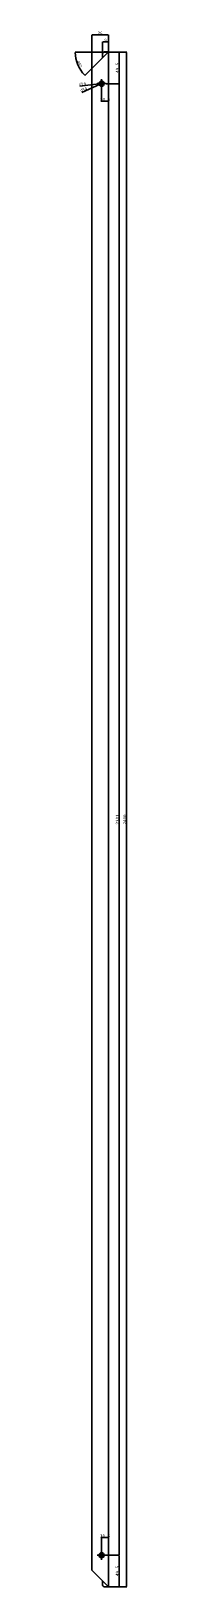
# Model space of a CAD drawing. Header units: millimetres. Extents: x -44117 to 256353, y -2095463 to 65325.
# Drawn here: x -12695 to -12614, y 58905 to 61337 of the extents above; entities that cross this region are included whole.
import ezdxf

# ---------------------------------------------------------------- set-up
doc = ezdxf.new("R2010")
doc.units = ezdxf.units.MM
doc.header["$LTSCALE"] = 10
doc.linetypes.add('CENTER', pattern=[50.8, 31.75, -6.35, 6.35, -6.35])
doc.layers.add('cen', color=1, linetype='CENTER')
doc.styles.add('고딕', font='')
doc.styles.get('고딕').set_extended_font_data('HYgtrE')
doc.dimstyles.new('hi01 a4 - 1scale', dxfattribs={"dimtxt": 5, "dimasz": 0.5, "dimexe": 0.3, "dimexo": 0.3, "dimgap": 0.2, "dimtad": 1, "dimdec": 1, "dimdsep": 46, "dimtxsty": 'Standard', "dimcen": 1, "dimclrd": 251, "dimclre": 251, "dimclrt": 3, "dimadec": 1, "dimazin": 2, "dimtfac": 1, "dimtdec": 1, "dimtix": 1, "dimtmove": 1, "dimatfit": 3, "dimfxl": 0, "dimarcsym": 0})

msp = doc.modelspace()

# ---------------------------------------------------------------- blocks, each defined once
blk = doc.blocks.new('*D862')
at = {"color": 251, "lineweight": -2, "transparency": 16777216}
for p, q in [((-12687.6, 61251.1), (-12657.7, 61254.7)), ((-12649.3, 61255.7), (-12657.2, 61254.7)), ((-12648.8, 61255.8), (-12648.3, 61255.8))]:
    blk.add_line(p, q, dxfattribs=at)
at = {"color": 251, "transparency": 16777216}
for points in [[(-12657.8, 61254.8), (-12657.7, 61254.6), (-12657.2, 61254.7)], [(-12648.8, 61255.9), (-12648.8, 61255.7), (-12649.3, 61255.7)]]:
    blk.add_solid(points, dxfattribs=at)
at = {"layer": 'Defpoints', "color": 0, "transparency": 16777216}
for p in [(-12657.2, 61254.7), (-12649.3, 61255.7)]:
    blk.add_point(p, dxfattribs=at)
at = {"color": 3, "transparency": 16777216, "insert": (-12683.6, 61254.3), "char_height": 5, "attachment_point": 5, "rotation": 6.9526}
blk.add_mtext('∅8', dxfattribs=at)
blk = doc.blocks.new('*D863')
at = {"color": 251, "lineweight": -2, "transparency": 16777216}
for p, q in [((-12684.3, 61241.4), (-12655.6, 61254.2)), ((-12651.4, 61256), (-12655.1, 61254.4)), ((-12651, 61256.3), (-12650.5, 61256.5))]:
    blk.add_line(p, q, dxfattribs=at)
at = {"color": 251, "transparency": 16777216}
for points in [[(-12655.6, 61254.3), (-12655.5, 61254.1), (-12655.1, 61254.4)], [(-12651, 61256.3), (-12651, 61256.2), (-12651.4, 61256)]]:
    blk.add_solid(points, dxfattribs=at)
at = {"layer": 'Defpoints', "color": 0, "transparency": 16777216}
for p in [(-12655.1, 61254.4), (-12651.4, 61256)]:
    blk.add_point(p, dxfattribs=at)
at = {"color": 3, "transparency": 16777216, "insert": (-12681.4, 61245.6), "char_height": 5, "attachment_point": 5, "rotation": 24.0429}
blk.add_mtext('∅4', dxfattribs=at)
blk = doc.blocks.new('*D864')
at = {"color": 251, "lineweight": -2, "transparency": 16777216}
for p, q in [((-12653.3, 61247.9), (-12653.3, 61227.5)), ((-12642.8, 61242.6), (-12642.8, 61227.5)), ((-12653.8, 61227.8), (-12654.3, 61227.8)), ((-12642.8, 61227.8), (-12653.3, 61227.8)), ((-12642.3, 61227.8), (-12641.8, 61227.8))]:
    blk.add_line(p, q, dxfattribs=at)
at = {"color": 251, "transparency": 16777216}
for points in [[(-12653.8, 61227.9), (-12653.8, 61227.7), (-12653.3, 61227.8)], [(-12642.3, 61227.9), (-12642.3, 61227.7), (-12642.8, 61227.8)]]:
    blk.add_solid(points, dxfattribs=at)
at = {"layer": 'Defpoints', "color": 0, "transparency": 16777216}
for p in [(-12653.3, 61248.2), (-12642.8, 61242.9), (-12653.3, 61227.8)]:
    blk.add_point(p, dxfattribs=at)
at = {"color": 3, "transparency": 16777216, "insert": (-12648, 61230.5), "char_height": 5, "attachment_point": 5}
blk.add_mtext('10.5', dxfattribs=at)
blk = doc.blocks.new('*D865')
at = {"color": 251, "lineweight": -2, "transparency": 16777216}
for p, q in [((-12653.8, 58981.7), (-12654.3, 58981.7)), ((-12653.3, 58961.5), (-12653.3, 58982)), ((-12642.8, 58981.7), (-12653.3, 58981.7)), ((-12642.8, 58966.8), (-12642.8, 58982)), ((-12642.3, 58981.7), (-12641.8, 58981.7))]:
    blk.add_line(p, q, dxfattribs=at)
at = {"color": 251, "transparency": 16777216}
for points in [[(-12653.8, 58981.7), (-12653.8, 58981.6), (-12653.3, 58981.7)], [(-12642.3, 58981.7), (-12642.3, 58981.6), (-12642.8, 58981.7)]]:
    blk.add_solid(points, dxfattribs=at)
at = {"layer": 'Defpoints', "color": 0, "transparency": 16777216}
for p in [(-12653.3, 58981.7), (-12653.3, 58961.2), (-12642.8, 58966.5)]:
    blk.add_point(p, dxfattribs=at)
at = {"color": 3, "transparency": 16777216, "insert": (-12648, 58984.4), "char_height": 5, "attachment_point": 5}
blk.add_mtext('10.5', dxfattribs=at)
blk = doc.blocks.new('*D866')
at = {"color": 251, "lineweight": -2, "transparency": 16777216}
for p, q in [((-12651.8, 61302), (-12651.8, 61320.7)), ((-12651.3, 61320.4), (-12643.3, 61320.4)), ((-12642.8, 61305), (-12642.8, 61320.7))]:
    blk.add_line(p, q, dxfattribs=at)
at = {"color": 251, "transparency": 16777216}
for points in [[(-12651.3, 61320.5), (-12651.3, 61320.4), (-12651.8, 61320.4)], [(-12643.3, 61320.5), (-12643.3, 61320.4), (-12642.8, 61320.4)]]:
    blk.add_solid(points, dxfattribs=at)
at = {"layer": 'Defpoints', "color": 0, "transparency": 16777216}
for p in [(-12642.8, 61320.4), (-12642.8, 61304.7), (-12651.8, 61301.7)]:
    blk.add_point(p, dxfattribs=at)
at = {"color": 3, "transparency": 16777216, "insert": (-12647.3, 61323.1), "char_height": 5, "attachment_point": 5}
blk.add_mtext('9', dxfattribs=at)
blk = doc.blocks.new('*D867')
at = {"color": 251, "lineweight": -2, "transparency": 16777216}
for p, q in [((-12642.5, 61304.7), (-12625.7, 61304.7)), ((-12626, 61304.2), (-12626, 61255.7)), ((-12646, 61255.2), (-12625.7, 61255.2))]:
    blk.add_line(p, q, dxfattribs=at)
at = {"color": 251, "transparency": 16777216}
for points in [[(-12626.1, 61304.2), (-12625.9, 61304.2), (-12626, 61304.7)], [(-12626.1, 61255.7), (-12625.9, 61255.7), (-12626, 61255.2)]]:
    blk.add_solid(points, dxfattribs=at)
at = {"layer": 'Defpoints', "color": 0, "transparency": 16777216}
for p in [(-12642.8, 61304.7), (-12646.3, 61255.2), (-12626, 61255.2)]:
    blk.add_point(p, dxfattribs=at)
at = {"color": 3, "transparency": 16777216, "insert": (-12628.7, 61280), "char_height": 5, "attachment_point": 5, "rotation": 90}
blk.add_mtext('49.5', dxfattribs=at)
blk = doc.blocks.new('*D868')
at = {"color": 251, "lineweight": -2, "transparency": 16777216}
for p, q in [((-12646, 61255.2), (-12625.7, 61255.2)), ((-12626, 61254.7), (-12626, 58954.7)), ((-12646, 58954.2), (-12625.7, 58954.2))]:
    blk.add_line(p, q, dxfattribs=at)
at = {"color": 251, "transparency": 16777216}
for points in [[(-12626.1, 61254.7), (-12625.9, 61254.7), (-12626, 61255.2)], [(-12626.1, 58954.7), (-12625.9, 58954.7), (-12626, 58954.2)]]:
    blk.add_solid(points, dxfattribs=at)
at = {"layer": 'Defpoints', "color": 0, "transparency": 16777216}
for p in [(-12646.3, 61255.2), (-12646.3, 58954.2), (-12626, 58954.2)]:
    blk.add_point(p, dxfattribs=at)
at = {"color": 3, "transparency": 16777216, "insert": (-12628.7, 60104.7), "char_height": 5, "attachment_point": 5, "rotation": 90}
blk.add_mtext('2301', dxfattribs=at)
blk = doc.blocks.new('*D869')
at = {"color": 251, "lineweight": -2, "transparency": 16777216}
for p, q in [((-12646, 58954.2), (-12625.7, 58954.2)), ((-12626, 58953.7), (-12626, 58905.2)), ((-12642.5, 58904.7), (-12625.7, 58904.7))]:
    blk.add_line(p, q, dxfattribs=at)
at = {"color": 251, "transparency": 16777216}
for points in [[(-12626.1, 58953.7), (-12625.9, 58953.7), (-12626, 58954.2)], [(-12626.1, 58905.2), (-12625.9, 58905.2), (-12626, 58904.7)]]:
    blk.add_solid(points, dxfattribs=at)
at = {"layer": 'Defpoints', "color": 0, "transparency": 16777216}
for p in [(-12646.3, 58954.2), (-12642.8, 58904.7), (-12626, 58904.7)]:
    blk.add_point(p, dxfattribs=at)
at = {"color": 3, "transparency": 16777216, "insert": (-12628.7, 58929.5), "char_height": 5, "attachment_point": 5, "rotation": 90}
blk.add_mtext('49.5', dxfattribs=at)
blk = doc.blocks.new('*D870')
at = {"color": 251, "lineweight": -2, "transparency": 16777216}
for p, q in [((-12642.5, 61304.7), (-12614, 61304.7)), ((-12614.3, 61304.2), (-12614.3, 58905.2)), ((-12625.4, 58904.7), (-12614, 58904.7))]:
    blk.add_line(p, q, dxfattribs=at)
at = {"color": 251, "transparency": 16777216}
for points in [[(-12614.3, 61304.2), (-12614.2, 61304.2), (-12614.3, 61304.7)], [(-12614.3, 58905.2), (-12614.2, 58905.2), (-12614.3, 58904.7)]]:
    blk.add_solid(points, dxfattribs=at)
at = {"layer": 'Defpoints', "color": 0, "transparency": 16777216}
for p in [(-12642.8, 61304.7), (-12625.7, 58904.7), (-12614.3, 58904.7)]:
    blk.add_point(p, dxfattribs=at)
at = {"color": 3, "transparency": 16777216, "insert": (-12617, 60104.7), "char_height": 5, "attachment_point": 5, "rotation": 90}
blk.add_mtext('2400', dxfattribs=at)
blk = doc.blocks.new('*D871')
at = {"color": 251, "lineweight": -2, "transparency": 16777216}
for p, q in [((-12668.8, 61279), (-12668.8, 61331.7)), ((-12643.3, 61331.4), (-12668.3, 61331.4)), ((-12642.8, 61305), (-12642.8, 61331.7))]:
    blk.add_line(p, q, dxfattribs=at)
at = {"color": 251, "transparency": 16777216}
for points in [[(-12668.3, 61331.5), (-12668.3, 61331.3), (-12668.8, 61331.4)], [(-12643.3, 61331.5), (-12643.3, 61331.3), (-12642.8, 61331.4)]]:
    blk.add_solid(points, dxfattribs=at)
at = {"layer": 'Defpoints', "color": 0, "transparency": 16777216}
for p in [(-12668.8, 61331.4), (-12642.8, 61304.7), (-12668.8, 61278.7)]:
    blk.add_point(p, dxfattribs=at)
at = {"color": 3, "transparency": 16777216, "insert": (-12655.8, 61334.1), "char_height": 5, "attachment_point": 5}
blk.add_mtext('26', dxfattribs=at)
blk = doc.blocks.new('*D887')
at = {"color": 251, "lineweight": -2, "transparency": 16777216}
for p, q in [((-12643.1, 61304.7), (-12694.9, 61304.7)), ((-12669, 61278.5), (-12679.6, 61267.9))]:
    blk.add_line(p, q, dxfattribs=at)
blk.add_arc((-12642.8, 61304.7), 51.8, 180.5529, 224.4471, dxfattribs=at)
at = {"color": 251, "transparency": 16777216}
for points in [[(-12694.7, 61304.2), (-12694.5, 61304.2), (-12694.6, 61304.7)], [(-12679.7, 61268.5), (-12679.8, 61268.4), (-12679.4, 61268.1)]]:
    blk.add_solid(points, dxfattribs=at)
at = {"layer": 'Defpoints', "color": 0, "transparency": 16777216}
for p in [(-12642.8, 61304.7), (-12642.5, 61304.7), (-12614, 61304.7), (-12692.8, 61291.3), (-12668.8, 61278.7)]:
    blk.add_point(p, dxfattribs=at)
at = {"color": 3, "transparency": 16777216, "insert": (-12688.2, 61285.9), "char_height": 5, "attachment_point": 5, "rotation": 292.5}
blk.add_mtext('45°', dxfattribs=at)
blk = doc.blocks.new('A$C2EC13F1B')
at = {"color": 7}
for p, q in [((-3.67, -0.83), (-1.17, 4.17)), ((-1.17, 4.17), (1.33, -0.83))]:
    blk.add_line(p, q, dxfattribs=at)
blk.add_lwpolyline([(-3.67, -0.83), (1.33, -0.83)], dxfattribs=at)
blk = doc.blocks.new('a4 1scale')
at = {"color": 8}
for p, q in [((-15144.83, -4477.05), (-14867.83, -4477.05)), ((-15097.66, -4499.61), (-15097.66, -4477.05)), ((-15057.67, -4499.62), (-15057.67, -4477.06)), ((-15019.68, -4499.62), (-15019.68, -4477.06)), ((-14981.69, -4499.62), (-14981.69, -4477.06)), ((-14943.7, -4499.62), (-14943.7, -4477.06)), ((-14905.71, -4499.62), (-14905.71, -4477.06)), ((-15028.06, -4478.06), (-15028.06, -4498.62)), ((-14980.9, -4480.63), (-14944.7, -4480.63)), ((-14975.07, -4480.63), (-14975.07, -4498.62)), ((-14952.08, -4480.63), (-14952.08, -4498.62)), ((-14942.91, -4480.63), (-14906.71, -4480.63)), ((-15056.67, -4483.2), (-15020.68, -4483.2)), ((-15018.68, -4483.2), (-14982.69, -4483.2)), ((-14980.9, -4486.63), (-14944.7, -4486.63)), ((-14942.91, -4486.63), (-14906.71, -4486.63)), ((-15096.66, -4488.33), (-15058.67, -4488.34)), ((-15056.67, -4488.34), (-15020.68, -4488.34)), ((-15018.68, -4488.34), (-14982.69, -4488.34)), ((-14980.9, -4492.63), (-14944.7, -4492.63)), ((-14942.91, -4492.63), (-14906.71, -4492.63)), ((-15141.53, -4492.95), (-15101.88, -4492.95)), ((-15056.67, -4493.48), (-15020.68, -4493.48)), ((-15018.68, -4493.48), (-14982.69, -4493.48))]:
    blk.add_line(p, q, dxfattribs=at)
for points in [[(-15154.83, -4509.61), (-14857.83, -4509.61), (-14857.83, -4299.61), (-15154.83, -4299.61)], [(-15144.83, -4499.61), (-14867.83, -4499.61), (-14867.83, -4309.61), (-15144.83, -4309.61)]]:
    blk.add_lwpolyline(points, close=True)
for points in [[(-15143.82, -4478.05), (-15098.66, -4478.05), (-15098.66, -4498.61), (-15143.83, -4498.61)], [(-15058.67, -4478.06), (-15096.66, -4478.05), (-15096.66, -4498.61), (-15058.66, -4498.62)], [(-15056.67, -4478.06), (-15020.68, -4478.06), (-15020.68, -4498.62), (-15056.67, -4498.62)], [(-15018.68, -4478.06), (-14982.69, -4478.06), (-14982.69, -4498.62), (-15018.68, -4498.62)]]:
    blk.add_lwpolyline(points, close=True, dxfattribs=at)
for points in [[(-14944.7, -4480.63), (-14944.7, -4498.62), (-14980.9, -4498.62), (-14980.9, -4480.63)], [(-14906.71, -4480.63), (-14906.71, -4498.62), (-14942.91, -4498.62), (-14942.91, -4480.63)]]:
    blk.add_lwpolyline(points, dxfattribs=at)
at = {"color": 8, "xscale": 0.7469071166727064, "yscale": 0.7469071166727064, "zscale": 0.7469071166727064}
for p in [(-14977.06, -4485.3), (-14977.06, -4491.3), (-14977.06, -4497.29)]:
    blk.add_blockref('A$C2EC13F1B', p, dxfattribs=at)
at = {"color": 8, "style": '고딕'}
for s, insert, char_height, width, attachment_point in [('{\\fMalgun Gothic|b0|i0|c129|p50;PROJECT}', (-15095.45, -4478.74), 1.6004, 37.4801, 1), ('{\\fMalgun Gothic|b0|i0|c129|p50;설 계}', (-15055.65, -4478.55), 1.4003, 21.6513, 1), ('{\\fGulim|b0|i0|c129|p50;일자}', (-15027.2, -4478.57), 1.4, 24.7824, 1), ('{\\fMalgun Gothic|b0|i0|c129|p50;재 질}', (-15017.66, -4478.55), 1.4003, 21.6513, 1), ('{\\fMalgun Gothic|b0|i0|c129|p50;수정사항}', (-14980.67, -4478.55), 1.4003, 21.6513, 1), ('{\\fMalgun Gothic|b0|i0|c129|p50;도면 no.}', (-14941.63, -4478.55), 1.4003, 21.6513, 1), ('{\\fMalgun Gothic|b0|i0|c129|p50;Note.}', (-14903.64, -4478.55), 1.4003, 21.6513, 1), ('{\\fMalgun Gothic|b0|i0|c129|p50;no.}', (-14980.32, -4481.07), 0.96, 25.9815, 1), ('{\\fMalgun Gothic|b0|i0|c129|p50;내용}', (-14974.49, -4481.07), 0.96, 25.9815, 1), ('{\\fMalgun Gothic|b0|i0|c129|p50;일자}', (-14951.5, -4481.07), 0.96, 25.9815, 1), ('{\\fGulim|b0|i0|c129|p50;완\\fMalgun Gothic|b0|i0|c129|p50;제품}', (-14941.66, -4481.32), 1.4003, 21.6513, 1), ('{\\fMalgun Gothic|b0|i0|c129|p50;검 토}', (-15055.65, -4483.82), 1.4003, 21.6513, 1), ('{\\fMalgun Gothic|b0|i0|c129|p50;수 량}', (-15017.66, -4483.82), 1.4003, 21.6513, 1), ('{\\fMalgun Gothic|b0|i0|c129|p50;반제품}', (-14941.66, -4487.32), 1.4003, 21.6513, 1), ('{\\fMalgun Gothic|b0|i0|c129|p50;도면명}', (-15095.89, -4489.07), 1.6004, 37.4801, 1), ('{\\fMalgun Gothic|b0|i0|c129|p50;승 인}', (-15055.65, -4489.02), 1.4003, 21.6513, 1), ('{\\fMalgun Gothic|b0|i0|c129|p50;마 감}', (-15017.66, -4489.02), 1.4003, 21.6513, 1), ('{\\fMalgun Gothic|b0|i0|c129|p50;척 도 }', (-15055.65, -4494.02), 1.4003, 21.6513, 1), ('{\\fMalgun Gothic|b0|i0|c129|p50;규 격 }', (-15017.66, -4494.02), 1.4003, 21.6513, 1), ('{\\fMalgun Gothic|b0|i0|c129|p50;Page}', (-14941.66, -4493.32), 1.4003, 21.6513, 1), ('{\\fGulim|b0|i0|c129|p50;단 위}', (-15034.68, -4494.09), 1.4003, 21.6513, 1), ('mm', (-15024.45, -4496.13), 1.7, 15.2516, 5), ('{\\C8;P-01-01}', (-15144.37, -4500.78), 1.8004, 27.0059, 1), ('{\\C8;A4 ( 297 X 210 )}', (-14868.4, -4500.78), 1.8004, 27.0059, 3)]:
    blk.add_mtext(s, dxfattribs=dict(at, insert=insert, char_height=char_height, width=width, attachment_point=attachment_point))

# ---------------------------------------------------------------- dimensions: what is measured, and where the dimension line sits
for base, p1, p2, picture, middle in [((-12668.7762, 61331.40399), (-12642.7762, 61304.73338), (-12668.7762, 61278.73338), '*D871', (-12655.7762, 61334.10399)), ((-12642.7762, 61320.44835), (-12651.7762, 61301.73338), (-12642.7762, 61304.73338), '*D866', (-12647.2762, 61323.14835))]:
    dim = msp.add_linear_dim(base=base, p1=p1, p2=p2, dimstyle='hi01 a4 - 1scale')
    dim.commit()
    dim.dimension.update_dxf_attribs({"geometry": picture, "text_midpoint": middle})
dim = msp.add_angular_dim_2l(base=(-12692.82875, 61291.32184), line1=((-12642.4762, 61304.73338), (-12613.95497, 61304.73338)), line2=((-12642.7762, 61304.73338), (-12668.7762, 61278.73338)), dimstyle='hi01 a4 - 1scale')
dim.commit()
dim.dimension.update_dxf_attribs({"geometry": '*D887', "text_midpoint": (-12688.15551, 61285.93666)})
for base, p1, p2, angle, picture, middle in [((-12626.01071, 61255.23338), (-12642.7762, 61304.73338), (-12646.2762, 61255.23338), 90, '*D867', (-12628.71071, 61279.98338)), ((-12614.25497, 58904.73338), (-12642.7762, 61304.73338), (-12625.71071, 58904.73338), 90, '*D870', (-12616.95497, 60104.73338)), ((-12626.01071, 58954.23338), (-12646.2762, 61255.23338), (-12646.2762, 58954.23338), 90, '*D868', (-12628.71071, 60104.73338)), ((-12653.2762, 61227.81292), (-12642.7762, 61242.92543), (-12653.2762, 61248.23338), 180, '*D864', (-12648.0262, 61230.51292)), ((-12653.2762, 58981.65385), (-12642.7762, 58966.54134), (-12653.2762, 58961.23338), 180, '*D865', (-12648.0262, 58984.35385)), ((-12626.01071, 58904.73338), (-12646.2762, 58954.23338), (-12642.7762, 58904.73338), 90, '*D869', (-12628.71071, 58929.48338))]:
    dim = msp.add_linear_dim(base=base, p1=p1, p2=p2, angle=angle, dimstyle='hi01 a4 - 1scale')
    dim.commit()
    dim.dimension.update_dxf_attribs({"geometry": picture, "text_midpoint": middle})
for p1, p2, picture, middle in [((-12649.30561, 61255.71758), (-12657.24679, 61254.74919), '*D862', (-12683.22655, 61251.58108)), ((-12651.44972, 61256.04823), (-12655.10268, 61254.41854), '*D863', (-12680.3391, 61243.15989))]:
    dim = msp.add_diameter_dim_2p(p1=p1, p2=p2, dimstyle='hi01 a4 - 1scale')
    dim.commit()
    dim.dimension.update_dxf_attribs({"geometry": picture, "text_midpoint": middle, "dimtype": 163})

# ---------------------------------------------------------------- linework, layer by layer
for p, q in [((-12642.7762, 61304.73338), (-12668.7762, 61278.73338)), ((-12648.7762, 61304.73338), (-12642.7762, 61304.73338)), ((-12642.7762, 61304.73338), (-12642.7762, 58904.73338)), ((-12668.7762, 61278.73338), (-12668.7762, 58930.73338)), ((-12651.7762, 61301.73338), (-12651.7762, 61295.73338)), ((-12642.7762, 58904.73338), (-12668.7762, 58930.73338)), ((-12651.7762, 58913.73338), (-12651.7762, 58907.73338)), ((-12648.7762, 58904.73338), (-12642.7762, 58904.73338))]:
    msp.add_line(p, q)
for centre, radius in [((-12653.2762, 61255.23338), 4), ((-12653.2762, 61255.23338), 2), ((-12653.2762, 58954.23338), 4), ((-12653.2762, 58954.23338), 2)]:
    msp.add_circle(centre, radius)
for centre, start, end in [((-12648.7762, 61301.73338), 90, 180), ((-12648.7762, 58907.73338), 180, 270)]:
    msp.add_arc(centre, 3, start, end)
at = {"layer": 'cen'}
for p, q in [((-12646.2762, 61255.23338), (-12660.2762, 61255.23338)), ((-12653.2762, 61262.23338), (-12653.2762, 61248.23338)), ((-12646.2762, 58954.23338), (-12660.2762, 58954.23338)), ((-12653.2762, 58947.23338), (-12653.2762, 58961.23338))]:
    msp.add_line(p, q, dxfattribs=at)

# ---------------------------------------------------------------- block references
at = {"color": 1, "xscale": 19.845, "yscale": 19.845, "zscale": 19.845}
msp.add_blockref('a4 1scale', (284386.89379, 147226.10852), dxfattribs=at)

msp.set_redraw_order([(e.dxf.handle, doc.entitydb.next_handle()) for e in msp.query("TEXT MTEXT ATTDEF DIMENSION ARC_DIMENSION")])  # texts and dimensions are drawn at this point

doc.saveas('drawing.dxf')
